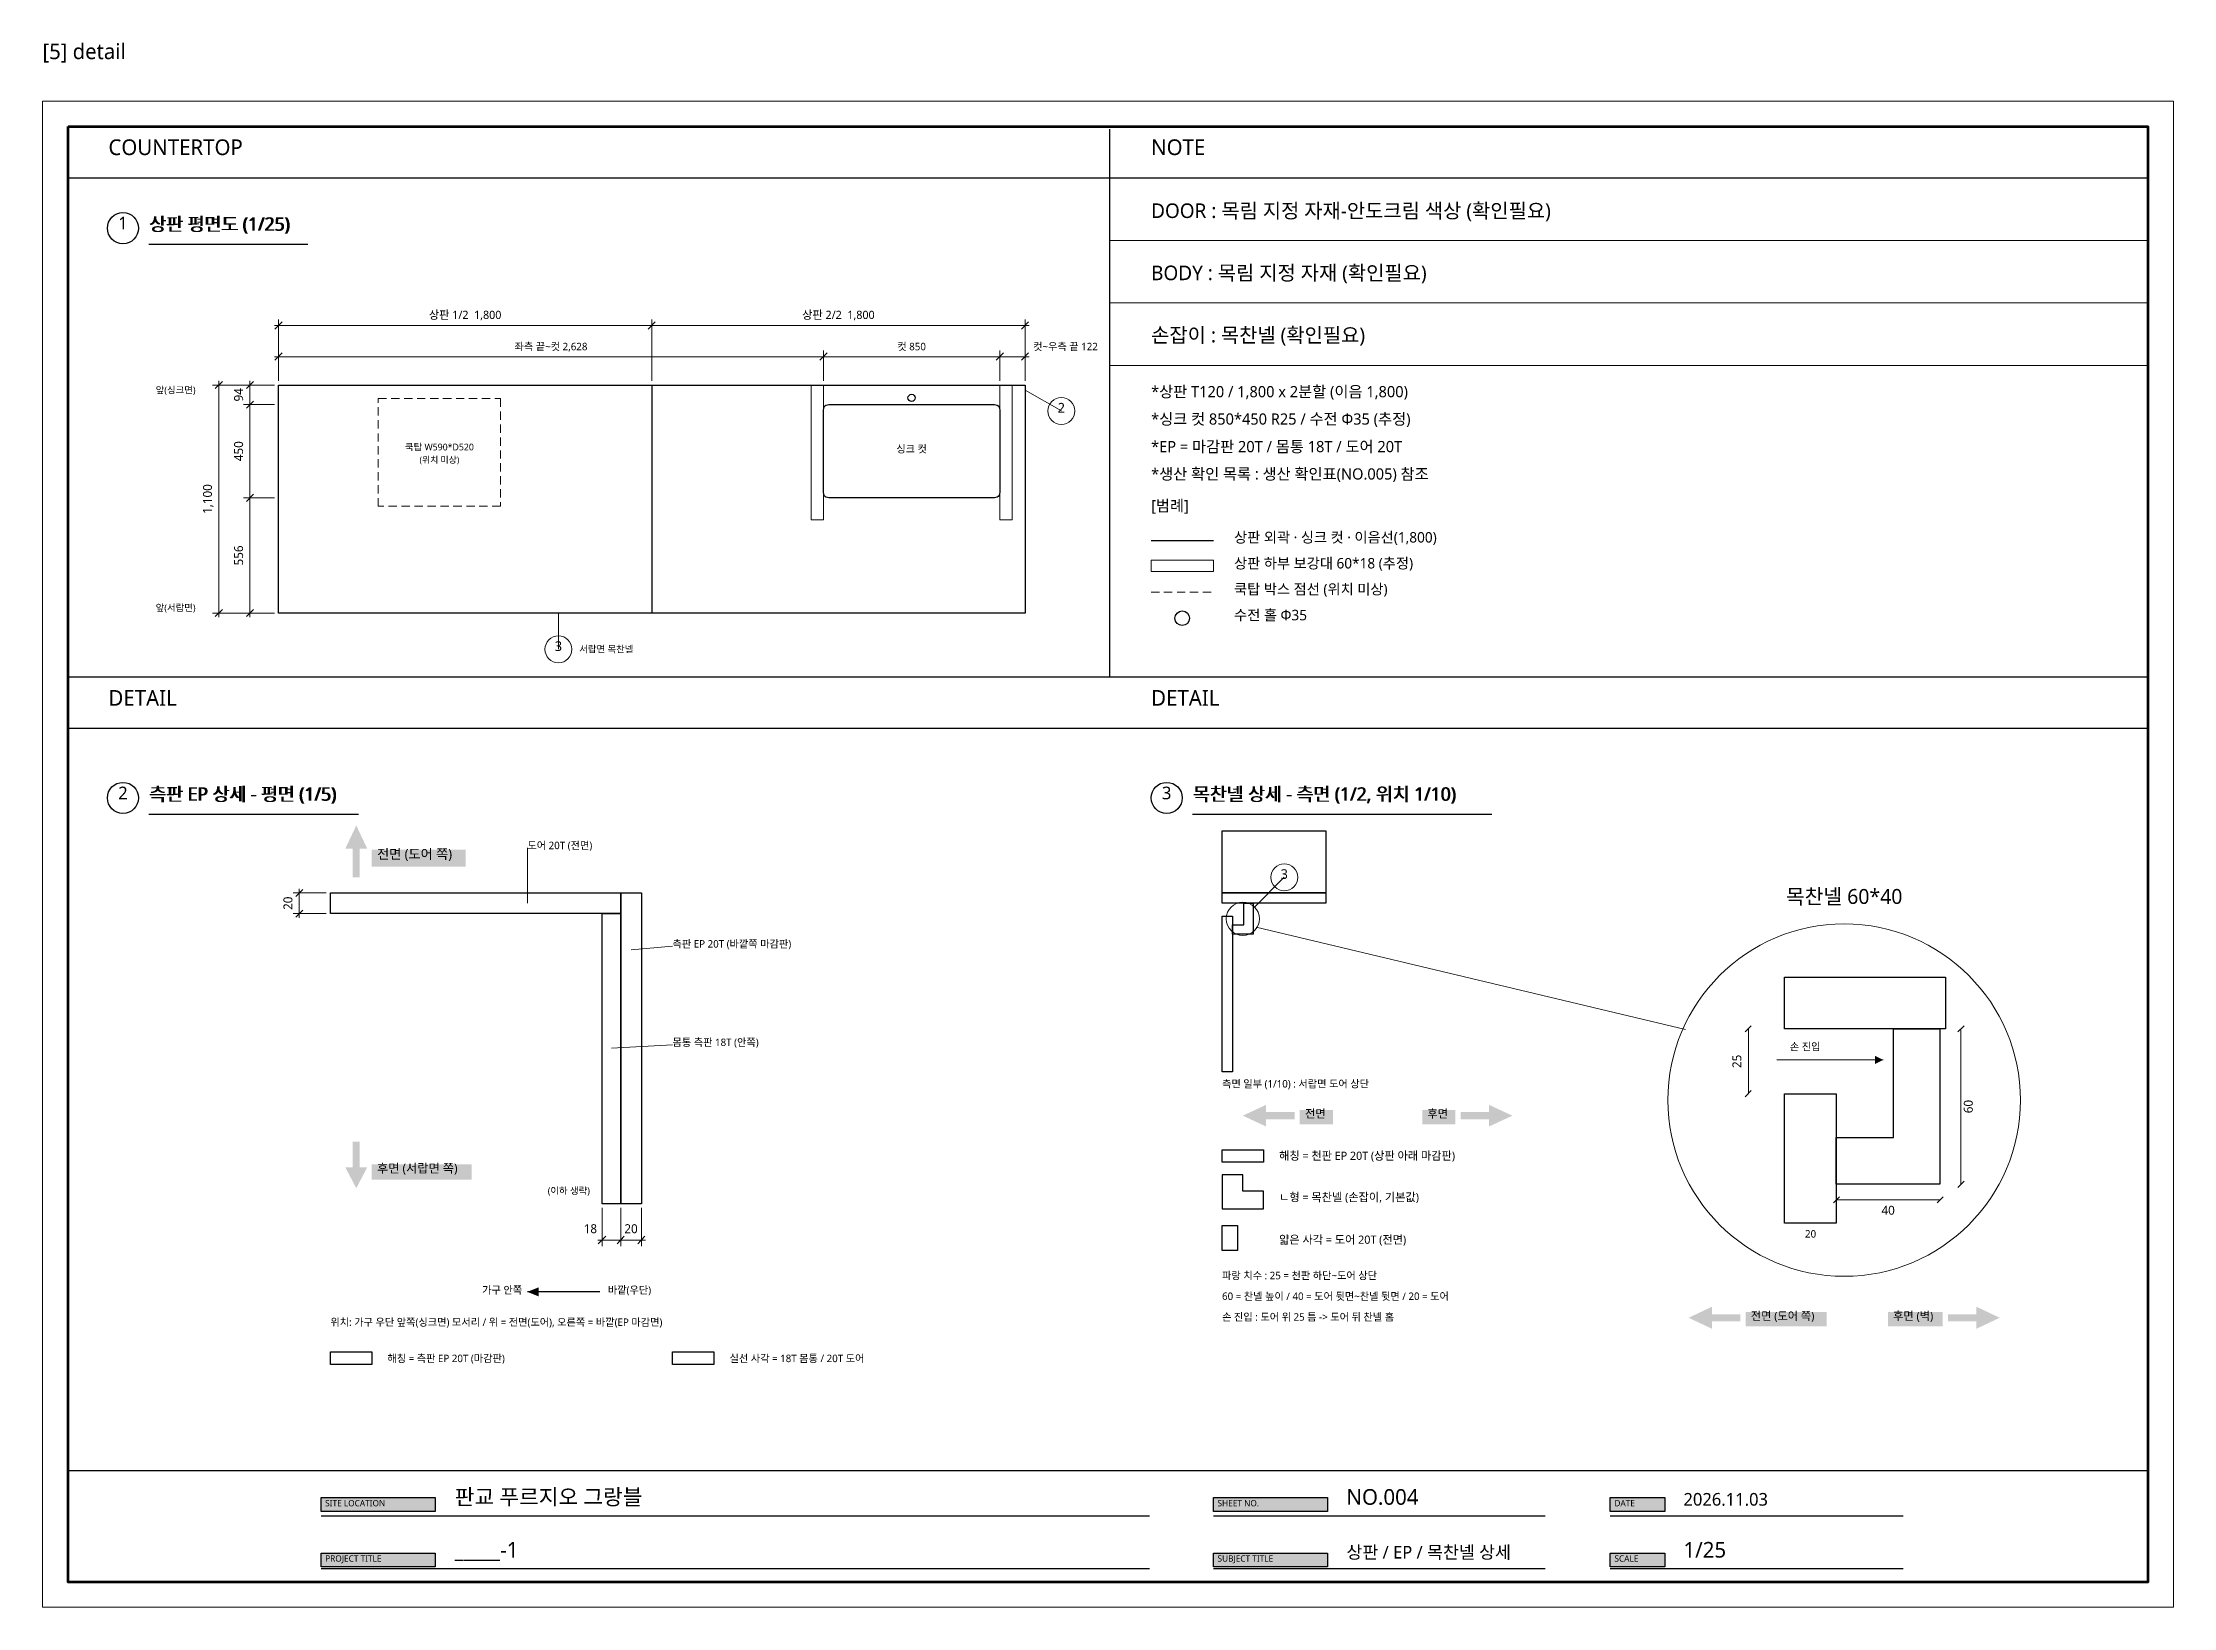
# Model space of a CAD drawing. Header units: millimetres. Extents: x 90 to 65828, y 62 to 7628.
# Drawn here: x 44002 to 54278, y 78 to 7627 of the extents above; entities that cross this region are included whole.
import ezdxf
from ezdxf.enums import TextEntityAlignment as Align

# ---------------------------------------------------------------- set-up
doc = ezdxf.new("R2010")
doc.units = ezdxf.units.MM
for name, color, linetype, lineweight, true_color in [('DIM', 7, 'Continuous', 13, 0x969696), ('FRAME', 7, 'Continuous', 100, 0x000000), ('NOTE_BLUE', 5, 'Continuous', 9, 0x0000ff), ('NOTE_RED', 7, 'Continuous', 25, 0xde0038), ('OUTLINE', 7, 'Continuous', 25, 0x000000), ('TEXT', 7, 'Continuous', 13, 0x000000)]:
    doc.layers.add(name, color=color, linetype=linetype, lineweight=lineweight, true_color=true_color)
doc.layers.add('SHEET_FRAME_INFO', color=8, linetype='Continuous')
doc.styles.add('MALGUN', font='malgun.ttf')

msp = doc.modelspace()

# ---------------------------------------------------------------- texts
at = {"layer": 'NOTE_BLUE', "color": 5, "true_color": 0x0000ff, "style": 'MALGUN'}
for s, height, p in [('2', 46.8, (48915, 5828)), ('싱크 컷', 36, (48193, 5638)), ('3', 46.8, (46490, 4678)), ('3', 46.8, (49990, 3578)), ('목찬넬 60*40', 72, (52690, 3450)), ('40', 43.2, (52902, 1959)), ('20', 36, (52528, 1851))]:
    msp.add_text(s, height=height, dxfattribs=at).set_placement(p, align=Align.BOTTOM_CENTER)
for s, height, p in [('*EP = 마감판 20T / 몸통 18T / 도어 20T', 54, (49348, 5635)), ('서랍면 목찬넬', 32.4, (46590, 4675)), ('도어 20T (전면)', 36, (46340, 3725)), ('측판 EP 20T (바깥쪽 마감판)', 36, (47040, 3250)), ('몸통 측판 18T (안쪽)', 36, (47040, 2775)), ('손 진입', 36, (52428, 2754)), ('파랑 치수 : 25 = 천판 하단~도어 상단', 36, (49690, 1650)), ('60 = 찬넬 높이 / 40 = 도어 뒷면~찬넬 뒷면 / 20 = 도어', 36, (49690, 1550)), ('손 진입 : 도어 위 25 틈 -> 도어 뒤 찬넬 홈', 36, (49690, 1450))]:
    msp.add_text(s, height=height, dxfattribs=at).set_placement(p, align=Align.BOTTOM_LEFT)
for s, p in [('25', (52207, 2712)), ('60', (53323, 2494))]:
    msp.add_text(s, height=43.2, rotation=90, dxfattribs=at).set_placement(p, align=Align.BOTTOM_CENTER)
at = {"layer": 'NOTE_RED', "color": 242, "true_color": 0xde0038, "style": 'MALGUN'}
for s, height, p in [('손잡이 : 목찬넬 (확인필요)', 70.2, (49348, 6160)), ('*싱크 컷 850*450 R25 / 수전 Φ35 (추정)', 54, (49348, 5768))]:
    msp.add_text(s, height=height, dxfattribs=at).set_placement(p, align=Align.BOTTOM_LEFT)
for s, height, p in [('쿡탑 W590*D520', 32.4, (45916, 5650)), ('(위치 미상)', 30.6, (45916, 5590))]:
    msp.add_text(s, height=height, dxfattribs=at).set_placement(p, align=Align.BOTTOM_CENTER)
at = {"layer": 'SHEET_FRAME_INFO', "style": 'MALGUN'}
msp.add_text('[5] detail', height=75, dxfattribs=at).set_placement((44002, 7525), align=Align.BOTTOM_LEFT)
at = {"layer": 'TEXT', "color": 18, "true_color": 0x000000, "style": 'MALGUN'}
for s, height, p in [('COUNTERTOP', 75.6, (44320, 7062)), ('NOTE', 75.6, (49348, 7062)), ('상판 평면도 (1/25)', 64.8, (44515, 6700)), ('상판 평면도 (1/25)', 64.8, (44520, 6700)), ('DOOR : 목림 지정 자재-안도크림 색상 (확인필요)', 70.2, (49348, 6760)), ('BODY : 목림 지정 자재 (확인필요)', 70.2, (49348, 6460)), ('*상판 T120 / 1,800 x 2분할 (이음 1,800)', 54, (49348, 5900)), ('*생산 확인 목록 : 생산 확인표(NO.005) 참조', 54, (49348, 5503)), ('[범례]', 54, (49348, 5350)), ('상판 외곽 · 싱크 컷 · 이음선(1,800)', 50.4, (49748, 5200)), ('상판 하부 보강대 60*18 (추정)', 50.4, (49748, 5075)), ('쿡탑 박스 점선 (위치 미상)', 50.4, (49748, 4950)), ('수전 홀 Φ35', 50.4, (49748, 4825)), ('DETAIL', 75.6, (44320, 4405)), ('DETAIL', 75.6, (49348, 4405)), ('측판 EP 상세 - 평면 (1/5)', 64.8, (44515, 3950)), ('측판 EP 상세 - 평면 (1/5)', 64.8, (44520, 3950)), ('목찬넬 상세 - 측면 (1/2, 위치 1/10)', 64.8, (49548, 3950)), ('목찬넬 상세 - 측면 (1/2, 위치 1/10)', 64.8, (49552, 3950)), ('전면 (도어 쪽)', 46.8, (45615, 3675)), ('측면 일부 (1/10) : 서랍면 도어 상단', 36, (49690, 2575)), ('전면', 39.6, (50090, 2428)), ('후면', 39.6, (50680, 2428)), ('해칭 = 천판 EP 20T (상판 아래 마감판)', 39.6, (49965, 2225)), ('후면 (서랍면 쪽)', 43.2, (45615, 2162)), ('ㄴ형 = 목찬넬 (손잡이, 기본값)', 39.6, (49965, 2025)), ('얇은 사각 = 도어 20T (전면)', 39.6, (49965, 1820)), ('바깥(우단)', 36, (46728, 1580)), ('위치: 가구 우단 앞쪽(싱크면) 모서리 / 위 = 전면(도어), 오른쪽 = 바깥(EP 마감면)', 36, (45390, 1425)), ('전면 (도어 쪽)', 39.6, (52240, 1452)), ('후면 (벽)', 39.6, (52926, 1452)), ('해칭 = 측판 EP 20T (마감판)', 36, (45665, 1250)), ('실선 사각 = 18T 몸통 / 20T 도어', 36, (47315, 1250)), ('판교 푸르지오 그랑블', 75.6, (45990, 550)), ('NO.004', 75.6, (50290, 550)), ('2026.11.03', 61.2, (51915, 550)), ('_____-1', 75.6, (45990, 295)), ('상판 / EP / 목찬넬 상세', 61.2, (50290, 295)), ('1/25', 75.6, (51915, 295))]:
    msp.add_text(s, height=height, dxfattribs=at).set_placement(p, align=Align.BOTTOM_LEFT)
for s, height, p in [('1', 61.2, (44390, 6708)), ('상판 1/2  1,800', 39.6, (46040, 6282)), ('상판 2/2  1,800', 39.6, (47840, 6282)), ('좌측 끝~컷 2,628', 36, (46454, 6132)), ('컷 850', 36, (48193, 6132)), ('컷~우측 끝 122', 36, (48935, 6132)), ('2', 61.2, (44390, 3958)), ('3', 61.2, (49423, 3958)), ('18', 43.2, (46644, 1870)), ('20', 43.2, (46840, 1870))]:
    msp.add_text(s, height=height, dxfattribs=at).set_placement(p, align=Align.BOTTOM_CENTER)
at = {"layer": 'TEXT', "color": 251, "true_color": 0x5a5a5a, "style": 'MALGUN'}
for s, p in [('앞(싱크면)', (44740, 5925)), ('앞(서랍면)', (44740, 4875))]:
    msp.add_text(s, height=32.4, dxfattribs=at).set_placement(p, align=Align.BOTTOM_RIGHT)
at = {"layer": 'TEXT', "color": 18, "true_color": 0x000000, "style": 'MALGUN'}
for s, p in [('94', (44982, 5928)), ('450', (44982, 5656)), ('1,100', (44832, 5425)), ('556', (44982, 5153)), ('20', (45220, 3475))]:
    msp.add_text(s, height=43.2, rotation=90, dxfattribs=at).set_placement(p, align=Align.BOTTOM_CENTER)
at = {"layer": 'TEXT', "color": 251, "true_color": 0x5a5a5a, "style": 'MALGUN'}
msp.add_text('(이하 생략)', height=32.4, dxfattribs=at).set_placement((46540, 2062), align=Align.BOTTOM_CENTER)
at = {"layer": 'TEXT', "color": 18, "true_color": 0x000000, "style": 'MALGUN'}
msp.add_text('가구 안쪽', height=36, dxfattribs=at).set_placement((46315, 1580), align=Align.BOTTOM_RIGHT)
at = {"layer": 'TEXT', "color": 7, "true_color": 0xffffff, "style": 'MALGUN'}
for s, p in [('SITE LOCATION', (45365, 556)), ('SHEET NO.', (49668, 556)), ('DATE', (51582, 556)), ('PROJECT TITLE', (45365, 289)), ('SUBJECT TITLE', (49668, 289)), ('SCALE', (51582, 289))]:
    msp.add_text(s, height=30.6, dxfattribs=at).set_placement(p, align=Align.BOTTOM_LEFT)

# ---------------------------------------------------------------- hatches: boundary and pattern name
at = {"layer": 'FRAME', "true_color": 0x555555}
h = msp.add_hatch(color=251, dxfattribs=at)
h.dxf.hatch_style = 1
h.paths.add_polyline_path([(45345, 608), (45895, 608), (45895, 540), (45345, 540)])
h = msp.add_hatch(color=251, dxfattribs=at)
h.dxf.hatch_style = 1
h.paths.add_polyline_path([(49648, 608), (50198, 608), (50198, 540), (49648, 540)])
h = msp.add_hatch(color=251, dxfattribs=at)
h.dxf.hatch_style = 1
h.paths.add_polyline_path([(51562, 608), (51825, 608), (51825, 540), (51562, 540)])
h = msp.add_hatch(color=251, dxfattribs=at)
h.dxf.hatch_style = 1
h.paths.add_polyline_path([(45345, 340), (45895, 340), (45895, 273), (45345, 273)])
h = msp.add_hatch(color=251, dxfattribs=at)
h.dxf.hatch_style = 1
h.paths.add_polyline_path([(49648, 340), (50198, 340), (50198, 273), (49648, 273)])
h = msp.add_hatch(color=251, dxfattribs=at)
h.dxf.hatch_style = 1
h.paths.add_polyline_path([(51562, 340), (51825, 340), (51825, 273), (51562, 273)])
at = {"layer": 'OUTLINE', "true_color": 0x000000}
h = msp.add_hatch(color=18, dxfattribs=at)
h.dxf.hatch_style = 1
h.paths.add_polyline_path([(45532, 3600), (45532, 3738), (45568, 3738), (45515, 3850), (45462, 3738), (45498, 3738), (45498, 3600)])
at = {"layer": 'OUTLINE', "true_color": 0xe1e1e1}
h = msp.add_hatch(color=254, dxfattribs=at)
h.dxf.hatch_style = 1
h.paths.add_polyline_path([(45590, 3734), (46043, 3734), (46043, 3652), (45590, 3652)])
at = {"layer": 'OUTLINE', "true_color": 0x0000ff}
h = msp.add_hatch(color=5, dxfattribs=at)
h.dxf.hatch_style = 1
h.paths.add_polyline_path([(52878, 2719), (52838, 2739), (52838, 2699)])
at = {"layer": 'OUTLINE', "true_color": 0x000000}
h = msp.add_hatch(color=18, dxfattribs=at)
h.dxf.hatch_style = 1
h.paths.add_polyline_path([(50040, 2468), (49902, 2468), (49902, 2502), (49790, 2450), (49902, 2398), (49902, 2432), (50040, 2432)])
at = {"layer": 'OUTLINE', "true_color": 0xe1e1e1}
h = msp.add_hatch(color=254, dxfattribs=at)
h.dxf.hatch_style = 1
h.paths.add_polyline_path([(50065, 2477), (50225, 2477), (50225, 2408), (50065, 2408)])
h = msp.add_hatch(color=254, dxfattribs=at)
h.dxf.hatch_style = 1
h.paths.add_polyline_path([(50655, 2477), (50815, 2477), (50815, 2408), (50655, 2408)])
at = {"layer": 'OUTLINE', "true_color": 0x000000}
h = msp.add_hatch(color=18, dxfattribs=at)
h.dxf.hatch_style = 1
h.paths.add_polyline_path([(50840, 2432), (50978, 2432), (50978, 2398), (51090, 2450), (50978, 2502), (50978, 2468), (50840, 2468)])
h = msp.add_hatch(color=18, dxfattribs=at)
h.dxf.hatch_style = 1
h.paths.add_polyline_path([(45498, 2325), (45498, 2201), (45462, 2201), (45515, 2100), (45568, 2201), (45532, 2201), (45532, 2325)])
at = {"layer": 'OUTLINE', "true_color": 0xe1e1e1}
h = msp.add_hatch(color=254, dxfattribs=at)
h.dxf.hatch_style = 1
h.paths.add_polyline_path([(45590, 2216), (46072, 2216), (46072, 2142), (45590, 2142)])
at = {"layer": 'OUTLINE', "true_color": 0x000000}
h = msp.add_hatch(color=18, dxfattribs=at)
h.dxf.hatch_style = 1
h.paths.add_polyline_path([(46340, 1600), (46395, 1622), (46395, 1578)])
h = msp.add_hatch(color=18, dxfattribs=at)
h.dxf.hatch_style = 1
h.paths.add_polyline_path([(52190, 1492), (52052, 1492), (52052, 1528), (51940, 1475), (52052, 1422), (52052, 1458), (52190, 1458)])
at = {"layer": 'OUTLINE', "true_color": 0xe1e1e1}
h = msp.add_hatch(color=254, dxfattribs=at)
h.dxf.hatch_style = 1
h.paths.add_polyline_path([(52215, 1502), (52606, 1502), (52606, 1433), (52215, 1433)])
h = msp.add_hatch(color=254, dxfattribs=at)
h.dxf.hatch_style = 1
h.paths.add_polyline_path([(52901, 1502), (53165, 1502), (53165, 1433), (52901, 1433)])
at = {"layer": 'OUTLINE', "true_color": 0x000000}
h = msp.add_hatch(color=18, dxfattribs=at)
h.dxf.hatch_style = 1
h.paths.add_polyline_path([(53190, 1458), (53328, 1458), (53328, 1422), (53440, 1475), (53328, 1528), (53328, 1492), (53190, 1492)])

# ---------------------------------------------------------------- linework, layer by layer
at = {"layer": 'DIM', "color": 251, "lineweight": 13, "true_color": 0x5a5a5a}
for p, q in [((45123, 6245), (45157, 6280)), ((46923, 6245), (46957, 6280)), ((48723, 6245), (48757, 6280)), ((45123, 6095), (45157, 6130)), ((47750, 6095), (47786, 6130)), ((48600, 6095), (48636, 6130)), ((48723, 6095), (48757, 6130)), ((44835, 5958), (44870, 5992)), ((44985, 5958), (45020, 5992)), ((44985, 5864), (45020, 5898)), ((44985, 5414), (45020, 5448)), ((44835, 4858), (44870, 4892)), ((44985, 4858), (45020, 4892)), ((45223, 3508), (45257, 3542)), ((45223, 3408), (45257, 3442)), ((46682, 1832), (46718, 1868)), ((46773, 1832), (46807, 1868)), ((46873, 1832), (46907, 1868))]:
    msp.add_line(p, q, dxfattribs=at)
at = {"layer": 'DIM', "color": 252, "lineweight": 13, "true_color": 0x969696}
for p, q in [((45140, 5995), (45140, 6292)), ((46940, 5995), (46940, 6292)), ((48740, 5995), (48740, 6292)), ((45120, 6262), (48760, 6262)), ((45120, 6112), (48760, 6112)), ((45140, 5995), (45140, 6142)), ((47768, 5995), (47768, 6142)), ((48618, 5995), (48618, 6142)), ((48740, 5995), (48740, 6142)), ((45120, 5975), (44822, 5975)), ((44852, 5995), (44852, 4855)), ((45120, 5975), (44972, 5975)), ((45002, 5995), (45002, 4855)), ((45120, 5881), (44972, 5881)), ((45120, 5431), (44972, 5431)), ((45120, 4875), (44822, 4875)), ((45120, 4875), (44972, 4875)), ((45370, 3525), (45210, 3525)), ((45240, 3545), (45240, 3405)), ((45370, 3425), (45210, 3425)), ((46700, 2005), (46700, 1820)), ((46790, 2005), (46790, 1820)), ((46890, 2005), (46890, 1820)), ((46680, 1850), (46910, 1850))]:
    msp.add_line(p, q, dxfattribs=at)
at = {"layer": 'FRAME', "color": 18, "lineweight": 25, "true_color": 0x000000}
for p, q in [((49148, 7210), (49148, 4568)), ((44125, 6975), (54155, 6975)), ((44515, 6655), (45282, 6655)), ((44125, 4568), (54155, 4568)), ((44125, 4320), (54155, 4320)), ((44515, 3905), (45526, 3905)), ((49548, 3905), (50991, 3905)), ((44125, 738), (54155, 738))]:
    msp.add_line(p, q, dxfattribs=at)
at = {"layer": 'FRAME', "color": 18, "lineweight": 13, "true_color": 0x000000}
for p, q in [((49148, 6672), (54155, 6672)), ((49148, 6372), (54155, 6372)), ((49148, 6070), (54155, 6070))]:
    msp.add_line(p, q, dxfattribs=at)
msp.add_lwpolyline([(44002, 7345), (54278, 7345), (54278, 78), (44002, 78)], close=True, dxfattribs=at)
at = {"layer": 'FRAME', "color": 18, "lineweight": 100, "true_color": 0x000000}
msp.add_lwpolyline([(44125, 7222), (54155, 7222), (54155, 200), (44125, 200)], close=True, dxfattribs=at)
at = {"layer": 'NOTE_BLUE', "color": 5, "lineweight": 9, "true_color": 0x0000ff}
for p, q in [((48915, 5850), (48740, 5950)), ((46490, 4700), (46490, 4875)), ((46340, 3742), (46340, 3475)), ((49990, 3600), (49848, 3458)), ((49854, 3360), (51925, 2865)), ((47040, 3268), (46840, 3250)), ((52212, 2854), (52242, 2884)), ((53238, 2854), (53268, 2884)), ((47040, 2792), (46745, 2775)), ((52228, 2869), (52228, 2556)), ((53252, 2869), (53252, 2119)), ((52365, 2719), (52878, 2719)), ((52212, 2541), (52242, 2571)), ((52638, 2029), (52668, 2059)), ((53138, 2029), (53168, 2059)), ((53238, 2104), (53268, 2134)), ((52652, 2044), (53152, 2044))]:
    msp.add_line(p, q, dxfattribs=at)
for points in [[(47708, 5975), (47768, 5975), (47768, 5325), (47708, 5325)], [(48618, 5975), (48678, 5975), (48678, 5325), (48618, 5325)], [(49348, 5130), (49648, 5130), (49648, 5075), (49348, 5075)]]:
    msp.add_lwpolyline(points, close=True, dxfattribs=at)
for centre, radius in [((48915, 5850), 65), ((46490, 4700), 65), ((49990, 3600), 65), ((49790, 3400), 80), ((52690, 2525), 850)]:
    msp.add_circle(centre, radius, dxfattribs=at)
at = {"layer": 'NOTE_RED', "color": 242, "lineweight": 13, "true_color": 0xde0038}
for p, q in [((45621, 5910), (45661, 5910)), ((45621, 5890), (45621, 5910)), ((45621, 5828), (45621, 5868)), ((45683, 5910), (45724, 5910)), ((45746, 5910), (45786, 5910)), ((45808, 5910), (45848, 5910)), ((45871, 5910), (45911, 5910)), ((45933, 5910), (45974, 5910)), ((45996, 5910), (46036, 5910)), ((46058, 5910), (46098, 5910)), ((46121, 5910), (46161, 5910)), ((46183, 5910), (46211, 5910)), ((46211, 5910), (46211, 5870)), ((45621, 5765), (45621, 5805)), ((46211, 5848), (46211, 5808)), ((46211, 5785), (46211, 5745)), ((45621, 5702), (45621, 5742)), ((45621, 5640), (45621, 5680)), ((46211, 5722), (46211, 5682)), ((46211, 5660), (46211, 5620)), ((45621, 5578), (45621, 5618)), ((45621, 5515), (45621, 5555)), ((46211, 5598), (46211, 5558)), ((45621, 5452), (45621, 5492)), ((46211, 5535), (46211, 5495)), ((46211, 5472), (46211, 5432)), ((45621, 5390), (45621, 5430)), ((45648, 5390), (45621, 5390)), ((45711, 5390), (45671, 5390)), ((45774, 5390), (45733, 5390)), ((45836, 5390), (45796, 5390)), ((45898, 5390), (45858, 5390)), ((45961, 5390), (45921, 5390)), ((46024, 5390), (45983, 5390)), ((46086, 5390), (46046, 5390)), ((46148, 5390), (46108, 5390)), ((46211, 5390), (46171, 5390)), ((46211, 5410), (46211, 5390)), ((49348, 4975), (49388, 4975)), ((49410, 4975), (49450, 4975)), ((49473, 4975), (49512, 4975)), ((49535, 4975), (49575, 4975)), ((49598, 4975), (49638, 4975))]:
    msp.add_line(p, q, dxfattribs=at)
at = {"layer": 'OUTLINE', "color": 18, "lineweight": 25, "true_color": 0x000000}
for p, q in [((46940, 5975), (46940, 4875)), ((49348, 5225), (49648, 5225)), ((46690, 1600), (46340, 1600)), ((45345, 520), (49340, 520)), ((49648, 520), (51248, 520)), ((51562, 520), (52975, 520)), ((45345, 265), (49340, 265)), ((49648, 265), (51248, 265)), ((51562, 265), (52975, 265))]:
    msp.add_line(p, q, dxfattribs=at)
for points in [[(45140, 5975), (48740, 5975), (48740, 4875), (45140, 4875)], [(48593, 5881), (48599, 5880), (48606, 5878), (48611, 5874), (48615, 5868), (48617, 5862), (48618, 5856), (48618, 5456), (48617, 5450), (48615, 5444), (48611, 5438), (48606, 5434), (48599, 5432), (48593, 5431), (47793, 5431), (47787, 5432), (47780, 5434), (47775, 5438), (47771, 5444), (47769, 5450), (47768, 5456), (47768, 5856), (47769, 5862), (47771, 5868), (47775, 5874), (47780, 5878), (47787, 5880), (47793, 5881)], [(49690, 3825), (50190, 3825), (50190, 3525), (49690, 3525)], [(45390, 3525), (46790, 3525), (46790, 3425), (45390, 3425)], [(46790, 3525), (46890, 3525), (46890, 2025), (46790, 2025)], [(49690, 3525), (50190, 3525), (50190, 3475), (49690, 3475)], [(46700, 3425), (46790, 3425), (46790, 2025), (46700, 2025)], [(49690, 3412), (49740, 3412), (49740, 2662), (49690, 2662)], [(49795, 3475), (49840, 3475), (49840, 3325), (49740, 3325), (49740, 3370), (49795, 3370)], [(52402, 3119), (53178, 3119), (53178, 2869), (52402, 2869)], [(52928, 2869), (53152, 2869), (53152, 2119), (52652, 2119), (52652, 2344), (52928, 2344)], [(52402, 2556), (52652, 2556), (52652, 1931), (52402, 1931)], [(49690, 2285), (49890, 2285), (49890, 2225), (49690, 2225)], [(49690, 2000), (49890, 2000), (49890, 2085), (49790, 2085), (49790, 2165), (49690, 2165)], [(49690, 1920), (49765, 1920), (49765, 1800), (49690, 1800)], [(45390, 1310), (45590, 1310), (45590, 1250), (45390, 1250)], [(47040, 1310), (47240, 1310), (47240, 1250), (47040, 1250)], [(45345, 608), (45895, 608), (45895, 540), (45345, 540)], [(49648, 608), (50198, 608), (50198, 540), (49648, 540)], [(51562, 608), (51825, 608), (51825, 540), (51562, 540)], [(45345, 340), (45895, 340), (45895, 273), (45345, 273)], [(49648, 340), (50198, 340), (50198, 273), (49648, 273)], [(51562, 340), (51825, 340), (51825, 273), (51562, 273)]]:
    msp.add_lwpolyline(points, close=True, dxfattribs=at)
for centre, radius in [((44390, 6732), 75), ((48193, 5913), 17.5), ((49498, 4850), 35), ((44390, 3983), 75), ((49423, 3983), 75)]:
    msp.add_circle(centre, radius, dxfattribs=at)

msp.set_redraw_order([(e.dxf.handle, doc.entitydb.next_handle()) for e in msp.query("TEXT MTEXT ATTDEF DIMENSION ARC_DIMENSION")])  # texts and dimensions are drawn at this point

doc.saveas('drawing.dxf')
